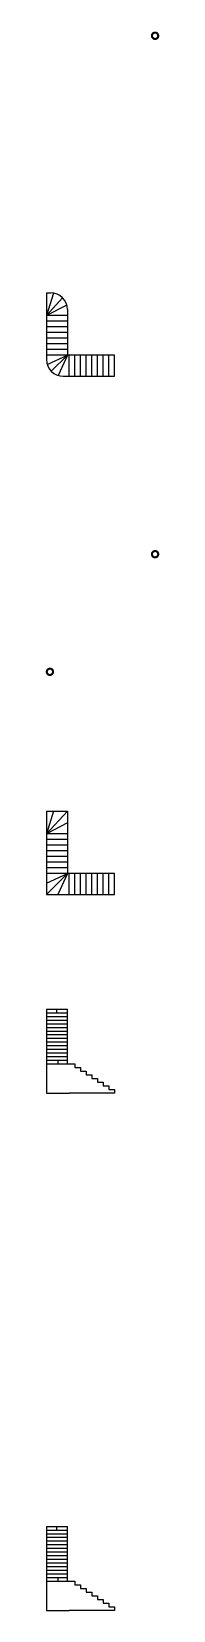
# Model space of a CAD drawing. Header units: centimetres. Extents: x -262314 to 1497847, y -126598 to 219599.
# Drawn here: x 108754 to 114164, y -6802 to 68327 of the extents above; entities that cross this region are included whole.
import ezdxf

# ---------------------------------------------------------------- set-up
doc = ezdxf.new("R2010")
doc.units = ezdxf.units.CM
for name, color, linetype in [('DONUT', 240, 'Continuous'), ('E-STAIRS', 22, 'Continuous'), ('Title Block', 250, 'Continuous')]:
    doc.layers.add(name, color=color, linetype=linetype)

# ---------------------------------------------------------------- blocks, each defined once
blk = doc.blocks.new('A$C85e816c1')
at = {"layer": 'DONUT', "const_width": 100}
blk.add_lwpolyline([(-150, 0, 1), (150, 0, 1)], format="xyb", close=True, dxfattribs=at)

msp = doc.modelspace()

# ---------------------------------------------------------------- linework, layer by layer
at = {"layer": 'E-STAIRS'}
for p, q in [((108783.73, 55897.5), (108983.73, 55897.5)), ((108783.73, 55897.5), (108783.73, 52727.5)), ((109127.68, 55884.44), (108783.73, 54817.5)), ((109558.36, 55654.1), (108783.73, 54817.5)), ((109755.56, 55307.93), (108783.73, 54817.5)), ((109783.73, 55097.5), (109783.73, 52927.5)), ((109783.73, 54817.5), (108783.73, 54817.5)), ((109783.73, 54547.5), (108783.73, 54547.5)), ((109783.73, 54277.5), (108783.73, 54277.5)), ((109783.73, 54007.5), (108783.73, 54007.5)), ((109783.73, 53737.5), (108783.73, 53737.5)), ((109783.73, 53467.5), (108783.73, 53467.5)), ((109783.73, 53197.5), (108783.73, 53197.5)), ((109783.73, 52927.5), (108783.73, 52927.5)), ((108821.42, 52484.84), (109783.73, 52927.5)), ((109783.73, 52927.5), (109018.05, 52161.81)), ((109783.73, 52927.5), (109341.07, 51965.19)), ((112023.73, 52927.5), (109783.73, 52927.5)), ((109863.73, 51927.5), (109863.73, 52927.5)), ((110133.73, 51927.5), (110133.73, 52927.5)), ((110403.73, 51927.5), (110403.73, 52927.5)), ((110673.73, 51927.5), (110673.73, 52927.5)), ((110943.73, 51927.5), (110943.73, 52927.5)), ((111213.73, 51927.5), (111213.73, 52927.5)), ((111483.73, 51927.5), (111483.73, 52927.5)), ((111753.73, 51927.5), (111753.73, 52927.5)), ((112023.73, 51927.5), (112023.73, 52927.5)), ((109583.73, 51927.5), (112023.73, 51927.5)), ((108783.73, 31228), (109783.73, 31228)), ((108783.73, 31228), (108783.73, 27258)), ((109783.73, 31228), (108783.73, 30148)), ((109131.89, 31228), (108783.73, 30148)), ((109783.73, 31228), (109783.73, 28258)), ((109783.73, 30677.71), (108783.73, 30148)), ((109783.73, 30148), (108783.73, 30148)), ((109783.73, 29878), (108783.73, 29878)), ((109783.73, 29608), (108783.73, 29608)), ((109783.73, 29338), (108783.73, 29338)), ((109783.73, 29068), (108783.73, 29068)), ((109783.73, 28798), (108783.73, 28798)), ((109783.73, 28528), (108783.73, 28528)), ((109783.73, 28258), (108783.73, 27258)), ((108783.73, 27798), (109783.73, 28258)), ((109783.73, 28258), (108783.73, 28258)), ((109783.73, 28258), (109323.73, 27258)), ((112023.73, 28258), (109783.73, 28258)), ((109863.73, 27258), (109863.73, 28258)), ((110133.73, 27258), (110133.73, 28258)), ((110403.73, 27258), (110403.73, 28258)), ((110673.73, 27258), (110673.73, 28258)), ((110943.73, 27258), (110943.73, 28258)), ((111213.73, 27258), (111213.73, 28258)), ((111483.73, 27258), (111483.73, 28258)), ((111753.73, 27258), (111753.73, 28258)), ((112023.73, 27258), (112023.73, 28258)), ((108783.73, 27258), (112023.73, 27258)), ((108783.73, 21812.61), (108783.73, 19247.89)), ((108783.73, 21812.61), (108783.73, 19203.81)), ((108783.73, 21812.61), (109783.73, 21812.61)), ((109283.73, 21638.69), (109283.73, 21812.61)), ((109783.73, 19203.81), (109783.73, 21812.61)), ((108783.73, 21638.69), (109783.73, 21638.69)), ((108783.73, 21464.77), (109783.73, 21464.77)), ((108783.73, 21290.85), (109783.73, 21290.85)), ((108783.73, 21116.93), (109783.73, 21116.93)), ((108783.73, 20943.01), (109783.73, 20943.01)), ((108783.73, 20769.09), (109783.73, 20769.09)), ((108783.73, 20595.17), (109783.73, 20595.17)), ((108783.73, 20421.25), (109783.73, 20421.25)), ((108783.73, 20247.33), (109783.73, 20247.33)), ((108783.73, 20073.41), (109783.73, 20073.41)), ((108783.73, 19899.49), (109783.73, 19899.49)), ((108783.73, 19725.57), (109783.73, 19725.57)), ((108783.73, 19551.65), (109783.73, 19551.65)), ((108783.73, 19377.73), (109783.73, 19377.73)), ((108783.73, 19203.81), (109863.73, 19203.81)), ((108783.73, 19203.81), (108783.73, 17812.61)), ((109323.73, 19377.73), (109323.73, 19203.81)), ((109863.73, 19203.81), (110133.73, 19203.81)), ((110133.73, 19203.81), (110133.73, 19029.91)), ((110133.73, 19029.91), (110403.73, 19029.91)), ((110403.73, 19029.91), (110403.73, 18856.01)), ((110403.73, 18856.01), (110673.73, 18856.01)), ((110673.73, 18856.01), (110673.73, 18682.11)), ((110673.73, 18682.11), (110943.73, 18682.11)), ((110943.73, 18682.11), (110943.73, 18508.21)), ((110943.73, 18508.21), (111213.73, 18508.21)), ((111213.73, 18508.21), (111213.73, 18334.31)), ((111213.73, 18334.31), (111483.73, 18334.31)), ((111483.73, 18334.31), (111483.73, 18160.41)), ((111483.73, 18160.41), (111753.73, 18160.41)), ((111753.73, 18160.41), (111753.73, 17986.51)), ((108783.73, 17812.61), (109863.73, 17812.61)), ((112023.73, 17812.61), (109863.73, 17812.61)), ((111753.73, 17986.51), (112023.73, 17986.51)), ((112023.73, 17986.51), (112023.73, 17812.61)), ((108783.73, -2802.41), (108783.73, -5367.14)), ((108783.73, -2802.41), (108783.73, -5411.21)), ((108783.73, -2802.41), (109783.73, -2802.41)), ((108783.73, -2976.33), (109783.73, -2976.33)), ((109283.73, -2976.33), (109283.73, -2802.41)), ((109783.73, -5411.21), (109783.73, -2802.41)), ((108783.73, -3150.25), (109783.73, -3150.25)), ((108783.73, -3324.17), (109783.73, -3324.17)), ((108783.73, -3498.09), (109783.73, -3498.09)), ((108783.73, -3672.01), (109783.73, -3672.01)), ((108783.73, -3845.93), (109783.73, -3845.93)), ((108783.73, -4019.85), (109783.73, -4019.85)), ((108783.73, -4193.77), (109783.73, -4193.77)), ((108783.73, -4367.69), (109783.73, -4367.69)), ((108783.73, -4541.61), (109783.73, -4541.61)), ((108783.73, -4715.53), (109783.73, -4715.53)), ((108783.73, -4889.45), (109783.73, -4889.45)), ((108783.73, -5063.37), (109783.73, -5063.37)), ((108783.73, -5237.29), (109783.73, -5237.29)), ((109323.73, -5237.29), (109323.73, -5411.21)), ((108783.73, -5411.21), (109863.73, -5411.21)), ((108783.73, -5411.21), (108783.73, -6802.41)), ((109863.73, -5411.21), (110133.73, -5411.21)), ((110133.73, -5411.21), (110133.73, -5585.11)), ((110133.73, -5585.11), (110403.73, -5585.11)), ((110403.73, -5585.11), (110403.73, -5759.01)), ((110403.73, -5759.01), (110673.73, -5759.01)), ((110673.73, -5759.01), (110673.73, -5932.91)), ((110673.73, -5932.91), (110943.73, -5932.91)), ((110943.73, -5932.91), (110943.73, -6106.81)), ((110943.73, -6106.81), (111213.73, -6106.81)), ((111213.73, -6106.81), (111213.73, -6280.71)), ((111213.73, -6280.71), (111483.73, -6280.71)), ((111483.73, -6280.71), (111483.73, -6454.61)), ((111483.73, -6454.61), (111753.73, -6454.61)), ((111753.73, -6454.61), (111753.73, -6628.51)), ((111753.73, -6628.51), (112023.73, -6628.51)), ((112023.73, -6628.51), (112023.73, -6802.41)), ((108783.73, -6802.41), (109863.73, -6802.41)), ((112023.73, -6802.41), (109863.73, -6802.41))]:
    msp.add_line(p, q, dxfattribs=at)
for centre, start, end in [((108983.73, 55097.5), 0, 90), ((109583.73, 52727.5), 180, 270)]:
    msp.add_arc(centre, 800, start, end, dxfattribs=at)

# ---------------------------------------------------------------- block references
at = {"layer": 'Title Block', "rotation": 90}
for p in [(113963.73, 68127.5), (113963.73, 43458), (108953.73, 37861.78)]:
    msp.add_blockref('A$C85e816c1', p, dxfattribs=at)

doc.saveas('drawing.dxf')
